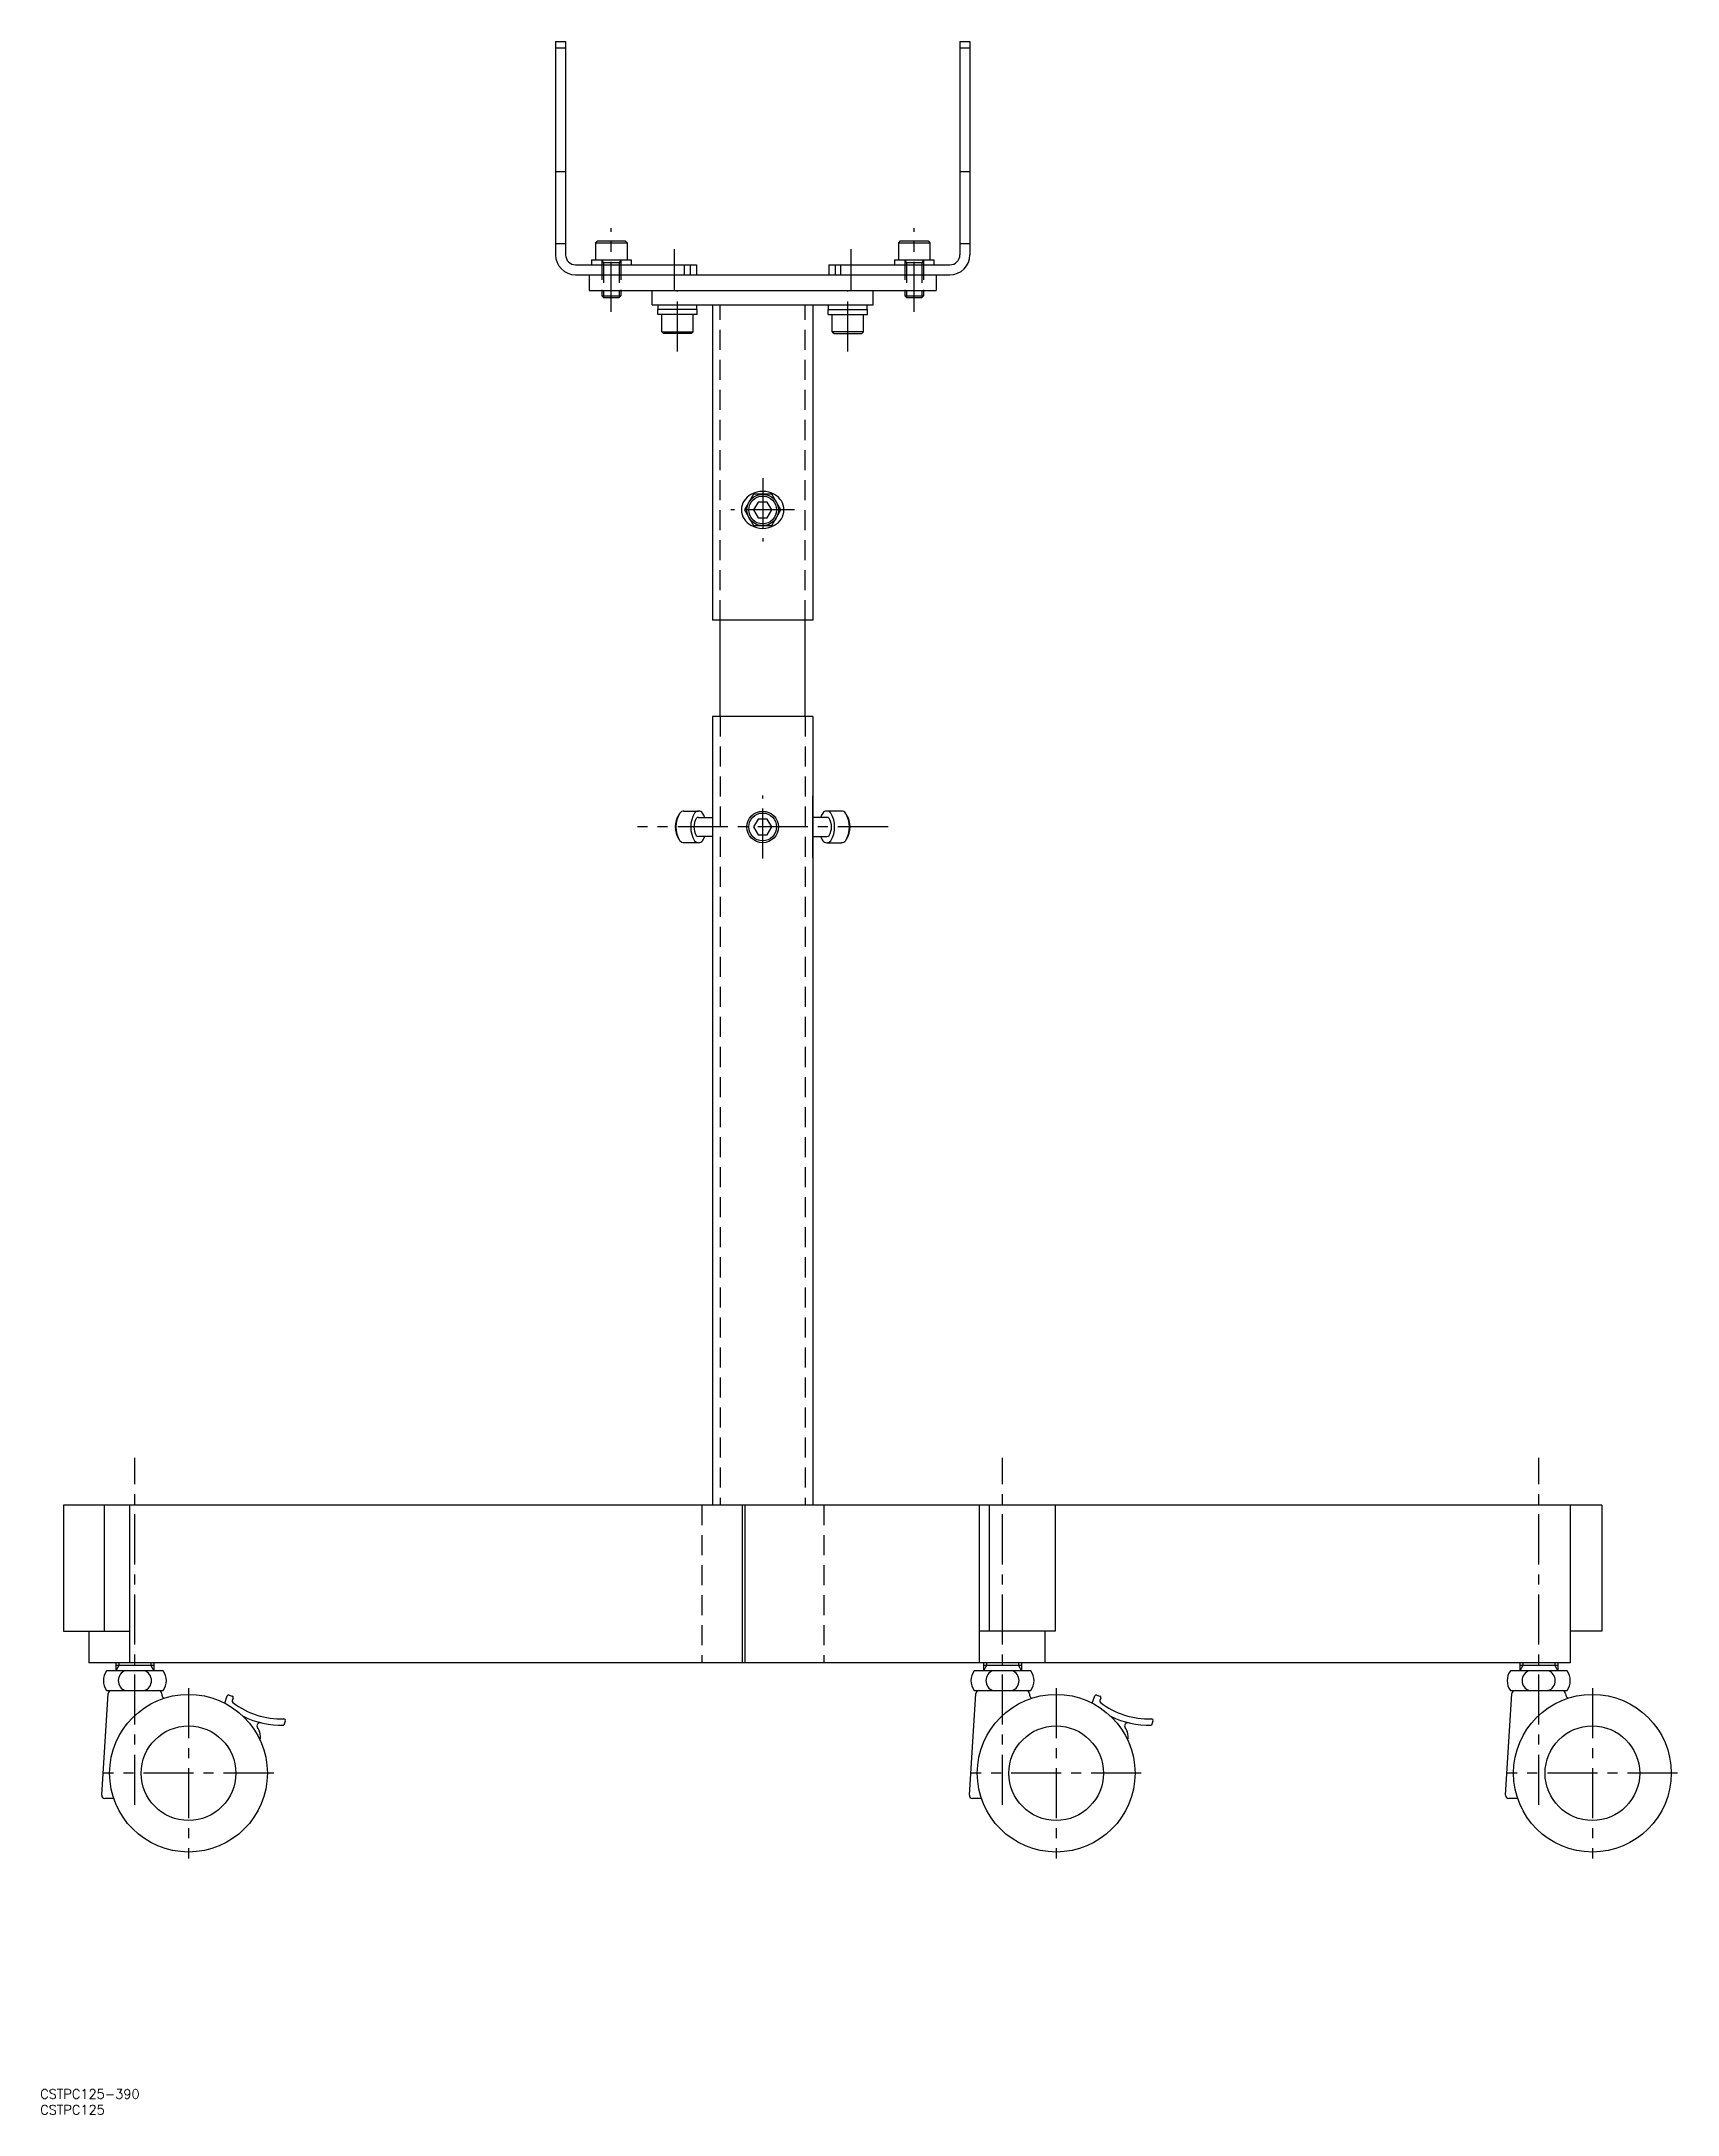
# Model space of a CAD drawing. Extents: x 0 to 1216, y -8 to 1230.
# Drawn here: x 0 to 519, y -8 to 649 of the extents above; entities that cross this region are included whole.
import ezdxf

# ---------------------------------------------------------------- set-up
doc = ezdxf.new("R2010")
doc.units = 0
doc.header["$LTSCALE"] = 0.5
doc.linetypes.add('CENTER', pattern=[50.8, 31.75, -6.35, 6.35, -6.35])
doc.linetypes.add('DASHED', pattern=[19.05, 12.7, -6.35])
doc.layers.get('0').update_dxf_attribs({"linetype": 'CONTINUOUS'})
doc.layers.add('CENTER', color=1, linetype='CENTER')
doc.styles.get("Standard").update_dxf_attribs({"font": 'txt.shx', "height": 10, "bigfont": 'bigfont.shx'})

# ---------------------------------------------------------------- blocks, each defined once
blk = doc.blocks.new('*U94')
at = {"color": 7, "linetype": 'CONTINUOUS'}
blk.add_text('CSTPC125-390', height=3, dxfattribs=at).set_placement((0, -3))
blk = doc.blocks.new('*U95')
at = {"color": 7, "linetype": 'CONTINUOUS'}
blk.add_text('CSTPC125', height=3, dxfattribs=at).set_placement((0, -8))

msp = doc.modelspace()

# ---------------------------------------------------------------- linework, layer by layer
at = {"color": 7, "linetype": 'CONTINUOUS'}
for p, q in [((163.32, 649.21), (163.32, 581.61)), ((163.32, 649.21), (166.52, 649.21)), ((163.32, 647.21), (166.52, 647.21)), ((166.52, 649.21), (166.52, 581.61)), ((291.52, 649.21), (291.52, 581.61)), ((291.52, 649.21), (294.72, 649.21)), ((291.52, 647.21), (294.72, 647.21)), ((294.72, 649.21), (294.72, 581.61)), ((163.32, 608.01), (166.52, 608.01)), ((291.52, 608.01), (294.72, 608.01)), ((163.32, 585.21), (166.52, 585.21)), ((176.62, 586.01), (176.02, 585.41)), ((176.02, 585.41), (176.02, 580.01)), ((176.02, 585.41), (186.02, 585.41)), ((176.62, 586.01), (185.42, 586.01)), ((185.42, 586.01), (186.02, 585.41)), ((186.02, 585.41), (186.02, 580.01)), ((272.62, 586.01), (272.02, 585.41)), ((272.02, 585.41), (272.02, 580.01)), ((272.02, 585.41), (282.02, 585.41)), ((272.62, 586.01), (281.42, 586.01)), ((281.42, 586.01), (282.02, 585.41)), ((282.02, 585.41), (282.02, 580.01)), ((291.52, 585.21), (294.72, 585.21)), ((169.72, 578.41), (208.02, 578.41)), ((174.77, 580.01), (187.27, 580.01)), ((174.77, 580.01), (174.77, 578.41)), ((187.27, 580.01), (187.27, 578.41)), ((206.02, 578.41), (206.02, 575.21)), ((208.02, 578.41), (208.02, 575.21)), ((250.02, 578.41), (288.32, 578.41)), ((250.02, 578.41), (250.02, 575.21)), ((252.02, 578.41), (252.02, 575.21)), ((270.77, 580.01), (283.27, 580.01)), ((270.77, 580.01), (270.77, 578.41)), ((283.27, 580.01), (283.27, 578.41)), ((169.72, 575.21), (288.32, 575.21)), ((174.02, 575.21), (174.02, 570.21)), ((284.02, 575.21), (284.02, 570.21)), ((174.02, 570.21), (284.02, 570.21)), ((178.02, 570.21), (178.02, 568.55)), ((178.56, 568.01), (178.02, 568.55)), ((178.02, 568.55), (184.02, 568.55)), ((178.56, 568.01), (183.48, 568.01)), ((184.02, 568.55), (183.48, 568.01)), ((184.02, 570.21), (184.02, 568.55)), ((194.02, 565.71), (194.02, 570.21)), ((194.02, 565.71), (264.02, 565.71)), ((195.92, 564.21), (195.92, 565.71)), ((208.12, 564.21), (208.12, 565.71)), ((213.12, 565.71), (213.12, 465.71)), ((244.92, 565.71), (244.92, 465.71)), ((249.92, 564.21), (249.92, 565.71)), ((262.12, 564.21), (262.12, 565.71)), ((264.02, 565.71), (264.02, 570.21)), ((274.02, 570.21), (274.02, 568.55)), ((274.56, 568.01), (274.02, 568.55)), ((274.02, 568.55), (280.02, 568.55)), ((274.56, 568.01), (279.48, 568.01)), ((280.02, 568.55), (279.48, 568.01)), ((280.02, 570.21), (280.02, 568.55)), ((208.27, 564.21), (195.77, 564.21)), ((195.77, 562.61), (195.77, 564.21)), ((208.27, 562.61), (195.77, 562.61)), ((197.02, 557.21), (197.02, 562.61)), ((207.02, 557.21), (207.02, 562.61)), ((208.27, 562.61), (208.27, 564.21)), ((249.77, 564.21), (262.27, 564.21)), ((249.77, 562.61), (249.77, 564.21)), ((249.77, 562.61), (262.27, 562.61)), ((251.02, 557.21), (251.02, 562.61)), ((261.02, 557.21), (261.02, 562.61)), ((262.27, 562.61), (262.27, 564.21)), ((197.02, 557.21), (197.62, 556.61)), ((197.02, 557.21), (207.02, 557.21)), ((206.42, 556.61), (197.62, 556.61)), ((207.02, 557.21), (206.42, 556.61)), ((251.02, 557.21), (251.62, 556.61)), ((261.02, 557.21), (251.02, 557.21)), ((251.62, 556.61), (260.42, 556.61)), ((261.02, 557.21), (260.42, 556.61)), ((226.13, 505.71), (223.24, 500.71)), ((223.24, 500.71), (226.13, 495.71)), ((231.9, 505.71), (226.13, 505.71)), ((227.57, 503.21), (226.13, 500.71)), ((226.13, 500.71), (227.57, 498.21)), ((230.46, 503.21), (227.57, 503.21)), ((231.9, 500.71), (230.46, 503.21)), ((230.46, 498.21), (231.9, 500.71)), ((234.79, 500.71), (231.9, 505.71)), ((231.9, 495.71), (234.79, 500.71)), ((226.13, 495.71), (231.9, 495.71)), ((227.57, 498.21), (230.46, 498.21)), ((244.92, 465.71), (213.12, 465.71)), ((215.57, 435.21), (215.57, 465.71)), ((242.47, 435.21), (242.47, 465.71)), ((213.12, 435.21), (213.12, 185.21)), ((244.92, 435.21), (213.12, 435.21)), ((244.92, 435.21), (244.92, 185.21)), ((244.92, 390.4), (244.92, 410.03)), ((204.03, 405.21), (208.63, 405.21)), ((208.71, 403.21), (213.12, 403.21)), ((227.57, 402.71), (226.13, 400.21)), ((230.46, 402.71), (227.57, 402.71)), ((231.9, 400.21), (230.46, 402.71)), ((249.33, 403.21), (244.92, 403.21)), ((254, 405.21), (249.41, 405.21)), ((208.63, 395.21), (204.03, 395.21)), ((213.12, 397.21), (208.71, 397.21)), ((226.13, 400.21), (227.57, 397.71)), ((227.57, 397.71), (230.46, 397.71)), ((230.46, 397.71), (231.9, 400.21)), ((244.92, 397.21), (249.33, 397.21)), ((249.41, 395.21), (254, 395.21)), ((7.35, 185.21), (7.35, 145.21)), ((495.02, 185.21), (7.35, 185.21)), ((20.29, 185.21), (20.29, 145.21)), ((28.38, 135.21), (28.38, 185.21)), ((222.62, 135.21), (222.62, 185.21)), ((223.47, 135.21), (223.47, 185.21)), ((297.66, 185.21), (297.66, 135.21)), ((300.76, 185.21), (300.76, 145.21)), ((321.68, 185.21), (321.68, 145.21)), ((485.02, 185.21), (485.02, 135.21)), ((495.02, 185.21), (495.02, 145.21)), ((7.35, 145.21), (28.38, 145.21)), ((15.44, 145.21), (15.44, 135.21)), ((321.68, 145.21), (297.66, 145.21)), ((318.59, 135.21), (318.59, 145.21)), ((495.02, 145.21), (485.02, 145.21)), ((485.02, 135.21), (15.44, 135.21)), ((39, 132.71), (21, 132.71)), ((24, 135.21), (24, 132.71)), ((36, 134.35), (24, 134.35)), ((36, 135.21), (36, 132.71)), ((314.04, 132.71), (296.04, 132.71)), ((299.04, 135.21), (299.04, 132.71)), ((311.04, 134.35), (299.04, 134.35)), ((311.04, 135.21), (311.04, 132.71)), ((484.02, 132.71), (466.02, 132.71)), ((469.02, 135.21), (469.02, 132.71)), ((481.02, 134.35), (469.02, 134.35)), ((481.02, 135.21), (481.02, 132.71)), ((19.5, 93.27), (21.5, 125.47)), ((21, 126.41), (39, 126.41)), ((38.5, 125.41), (38.5, 125.39)), ((59.93, 124.99), (60.87, 124.65)), ((294.54, 93.27), (296.54, 125.47)), ((296.04, 126.41), (314.04, 126.41)), ((313.54, 125.41), (313.54, 125.39)), ((334.97, 124.99), (335.91, 124.65)), ((464.52, 93.27), (466.52, 125.47)), ((466.02, 126.41), (484.02, 126.41)), ((483.52, 125.41), (483.52, 125.39)), ((58.47, 122.43), (59.29, 124.69)), ((61.17, 124.01), (60.89, 123.23)), ((333.5, 122.43), (334.33, 124.69)), ((336.21, 124.01), (335.92, 123.23)), ((77.69, 116.75), (77.2, 115.42)), ((352.72, 116.75), (352.24, 115.42)), ((23.31, 92.21), (20.5, 92.21)), ((298.35, 92.21), (295.54, 92.21)), ((468.33, 92.21), (465.52, 92.21))]:
    msp.add_line(p, q, dxfattribs=at)
at = {"color": 3, "linetype": 'DASHED'}
for p, q in [((178.02, 580.01), (178.02, 570.21)), ((178.02, 580.01), (178.56, 579.07)), ((184.02, 579.07), (178.02, 579.07)), ((178.56, 579.07), (178.56, 570.21)), ((184.02, 580.01), (183.48, 579.07)), ((183.48, 579.07), (183.48, 570.21)), ((184.02, 580.01), (184.02, 570.21)), ((204.27, 575.21), (204.27, 578.41)), ((253.77, 575.21), (253.77, 578.41)), ((274.02, 580.01), (274.02, 570.21)), ((274.02, 580.01), (274.56, 579.07)), ((280.02, 579.07), (274.02, 579.07)), ((274.56, 579.07), (274.56, 570.21)), ((280.02, 580.01), (279.48, 579.07)), ((279.48, 579.07), (279.48, 570.21)), ((280.02, 580.01), (280.02, 570.21)), ((215.57, 465.71), (215.57, 565.71)), ((242.47, 465.71), (242.47, 565.71)), ((215.57, 435.21), (215.57, 185.21)), ((242.47, 435.21), (242.47, 185.21)), ((209.67, 185.21), (209.67, 135.21)), ((248.37, 185.21), (248.37, 135.21))]:
    msp.add_line(p, q, dxfattribs=at)
at = {"color": 3, "linetype": 'CONTINUOUS'}
for p, q in [((178.56, 570.21), (178.56, 568.01)), ((183.48, 570.21), (183.48, 568.01)), ((274.56, 570.21), (274.56, 568.01)), ((279.48, 570.21), (279.48, 568.01)), ((24.95, 134.35), (24, 132.71)), ((24.95, 135.21), (24.95, 134.35)), ((35.05, 135.21), (35.05, 134.35)), ((35.05, 134.35), (36, 132.71)), ((299.98, 134.35), (299.04, 132.71)), ((299.98, 135.21), (299.98, 134.35)), ((310.09, 135.21), (310.09, 134.35)), ((310.09, 134.35), (311.04, 132.71)), ((469.97, 134.35), (469.02, 132.71)), ((469.97, 135.21), (469.97, 134.35)), ((480.07, 135.21), (480.07, 134.35)), ((480.07, 134.35), (481.02, 132.71))]:
    msp.add_line(p, q, dxfattribs=at)
at = {"color": 7, "linetype": 'CONTINUOUS'}
for centre, radius in [((229.02, 500.71), 5), ((229.02, 500.71), 4.4), ((229.02, 400.21), 5), ((229.02, 400.21), 4.4), ((47, 100.21), 25), ((322.04, 100.21), 25), ((492.02, 100.21), 25), ((47, 100.21), 15), ((322.04, 100.21), 15), ((492.02, 100.21), 15)]:
    msp.add_circle(centre, radius, dxfattribs=at)
for centre, radius, start, end in [((169.72, 581.61), 6.4, 180, 270), ((169.72, 581.61), 3.2, 180, 270), ((288.32, 581.61), 3.2, 270, 0), ((288.32, 581.61), 6.4, 270, 0), ((229.02, 499.22), 7.35, 59.52674, 120.47326), ((227.7, 500.71), 5.41, 116.46785, 243.53215), ((230.33, 500.71), 5.41, 296.46785, 63.53215), ((229.02, 502.16), 7.32, 239.36427, 300.63573), ((208.69, 400.21), 7.38, 148.5055, 211.4945), ((209.92, 400.21), 8.39, 148.5055, 211.4945), ((203.51, 403.2), 1.41, 132.1122, 142.10307), ((204.03, 403.61), 1.6, 90, 142.10307), ((214.63, 400.21), 8.42, 148.68011, 211.31989), ((212.54, 400.21), 5.33, 149.65724, 210.34276), ((208.71, 403.61), 1.6, 38.31043, 142.32425), ((208.71, 402.1), 1.12, 90, 133.60455), ((202.85, 400.21), 8.36, 21.03422, 31.70927), ((255.18, 400.21), 8.36, 148.29073, 158.96578), ((249.33, 403.61), 1.6, 37.67575, 141.68957), ((249.33, 402.1), 1.12, 46.39545, 90), ((245.5, 400.21), 5.33, 329.65724, 30.34276), ((243.4, 400.21), 8.42, 328.68011, 31.31989), ((254, 403.61), 1.6, 37.89693, 90), ((248.12, 400.21), 8.39, 328.5055, 31.4945), ((254.52, 403.2), 1.41, 37.89693, 47.8878), ((249.34, 400.21), 7.38, 328.5055, 31.4945), ((203.51, 397.22), 1.41, 217.89693, 227.8878), ((204.03, 396.82), 1.6, 217.89693, 270), ((208.71, 396.81), 1.6, 217.67575, 321.68957), ((208.71, 398.33), 1.12, 226.39545, 270), ((202.85, 400.21), 8.36, 328.29073, 338.96578), ((255.18, 400.21), 8.36, 201.03422, 211.70927), ((249.33, 396.81), 1.6, 218.31043, 322.32425), ((249.33, 398.33), 1.12, 270, 313.60455), ((254, 396.82), 1.6, 270, 322.10307), ((254.52, 397.22), 1.41, 312.1122, 322.10307), ((25.46, 129.56), 5.46, 144.77484, 215.22516), ((28.03, 129.56), 3.3, 107.49736, 252.50264), ((31.97, 129.56), 3.3, 287.49736, 72.50264), ((34.54, 129.56), 5.46, 324.77484, 35.22516), ((300.5, 129.56), 5.46, 144.77484, 215.22516), ((303.07, 129.56), 3.3, 107.49736, 252.50264), ((307, 129.56), 3.3, 287.49736, 72.50264), ((309.58, 129.56), 5.46, 324.77484, 35.22516), ((470.48, 129.56), 5.46, 144.77484, 215.22516), ((473.05, 129.56), 3.3, 107.49736, 252.50264), ((476.98, 129.56), 3.3, 287.49736, 72.50264), ((479.56, 129.56), 5.46, 324.77484, 35.22516), ((22.5, 125.41), 1, 90, 176.44582), ((37.5, 125.41), 1, 0, 90), ((40.5, 125.39), 2, 180, 226.40504), ((59.76, 124.52), 0.5, 70, 160), ((297.54, 125.41), 1, 90, 176.44582), ((312.54, 125.41), 1, 0, 90), ((315.54, 125.39), 2, 180, 226.40504), ((334.8, 124.52), 0.5, 70, 160), ((467.52, 125.41), 1, 90, 176.44582), ((482.52, 125.41), 1, 0, 90), ((485.52, 125.39), 2, 180, 226.40504), ((61.36, 123.06), 0.5, 160, 232.17429), ((60.7, 124.18), 0.5, 340, 70), ((76.38, 142.41), 25, 232.17429, 271.87291), ((336.39, 123.06), 0.5, 160, 232.17429), ((335.74, 124.18), 0.5, 340, 70), ((351.42, 142.41), 25, 232.17429, 271.87291), ((76.38, 142.41), 27, 243.37801, 271.73846), ((69.71, 115.22), 1, 76.22269, 213.66457), ((63.47, 111.06), 6.5, 20, 33.66457), ((65.35, 111.74), 4.5, 345.94158, 20), ((77.22, 116.93), 0.5, 340, 91.87291), ((351.42, 142.41), 27, 243.37801, 271.73846), ((344.75, 115.22), 1, 76.22269, 213.66457), ((338.51, 111.06), 6.5, 20, 33.66457), ((340.39, 111.74), 4.5, 345.94158, 20), ((352.25, 116.93), 0.5, 340, 91.87291), ((20.5, 93.21), 1, 176.45, 270), ((295.54, 93.21), 1, 176.45, 270), ((465.52, 93.21), 1, 176.45, 270)]:
    msp.add_arc(centre, radius, start, end, dxfattribs=at)
at = {"layer": 'CENTER', "color": 1, "linetype": 'CENTER'}
for p, q in [((181.02, 563.49), (181.02, 590.01)), ((277.02, 563.49), (277.02, 590.01)), ((201.02, 570.21), (201.02, 583.41)), ((257.02, 570.21), (257.02, 583.41)), ((202.02, 550.89), (202.02, 570.21)), ((256.02, 550.89), (256.02, 570.21)), ((229.02, 510.78), (229.02, 490.65)), ((239.09, 500.71), (218.95, 500.71)), ((229.02, 390.21), (229.02, 410.21)), ((268.74, 400.21), (189.3, 400.21)), ((30, 90.21), (30, 200.21)), ((305.04, 90.21), (305.04, 200.21)), ((475.02, 90.21), (475.02, 200.21)), ((47, 127.21), (47, 73.21)), ((322.04, 127.21), (322.04, 73.21)), ((492.02, 127.21), (492.02, 73.21)), ((74, 100.21), (20, 100.21)), ((349.04, 100.21), (295.04, 100.21)), ((519.02, 100.21), (465.02, 100.21))]:
    msp.add_line(p, q, dxfattribs=at)

# ---------------------------------------------------------------- block references
at = {"color": 7, "linetype": 'CONTINUOUS'}
for name in ['*U94', '*U95']:
    msp.add_blockref(name, (0, 0), dxfattribs=at)

doc.saveas('drawing.dxf')
